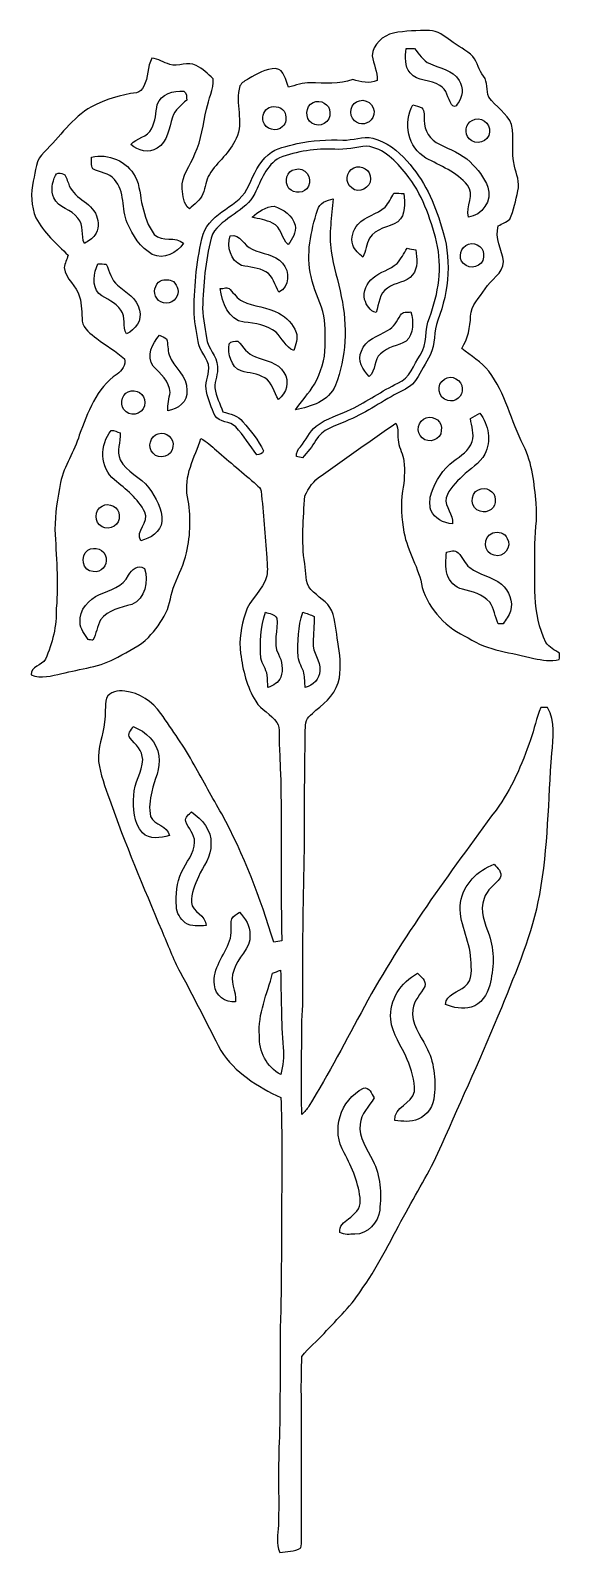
# Model space of a CAD drawing. Header units: centimetres. Extents: x -4.7 to 4.6, y -13.4 to 13.3.
import ezdxf

# ---------------------------------------------------------------- set-up
doc = ezdxf.new("R2010")
doc.units = ezdxf.units.CM
doc.header["$MEASUREMENT"] = 0
doc.layers.add('Camada 1', color=7, linetype='Continuous')

msp = doc.modelspace()

# ---------------------------------------------------------------- linework, layer by layer
at = {"layer": 'Camada 1', "color": 156}
for points, knots in [([(1.32574, 12.80724), (1.33772, 13.00797), (1.51518, 13.16177), (1.70215, 13.20482), (1.70215, 13.20482), (1.90853, 13.24504), (2.12054, 13.24856), (2.33045, 13.25033), (2.33045, 13.25033), (2.47402, 13.24892), (2.59045, 13.15402), (2.69945, 13.07218), (2.69945, 13.07218), (2.82609, 12.97305), (2.98062, 12.9106), (3.09245, 12.79312), (3.09245, 12.79312), (3.17358, 12.68976), (3.19651, 12.5536), (3.2773, 12.44917), (3.2773, 12.44917), (3.36408, 12.34616), (3.32176, 12.20257), (3.37007, 12.08546), (3.37007, 12.08546), (3.48967, 11.91401), (3.69534, 11.80499), (3.77048, 11.60285), (3.77048, 11.60285), (3.82376, 11.36437), (3.75849, 11.11497), (3.81847, 10.87684), (3.81847, 10.87684), (3.85304, 10.73538), (3.91865, 10.59074), (3.87879, 10.44292), (3.87879, 10.44292), (3.84352, 10.27465), (3.80576, 10.10425), (3.73839, 9.94586), (3.73839, 9.94586), (3.6777, 9.89647), (3.60362, 9.8686), (3.53659, 9.83085), (3.53659, 9.83085), (3.47274, 9.6139), (3.60045, 9.41317), (3.62902, 9.20396), (3.62902, 9.20396), (3.62408, 8.9923), (3.4043, 8.89), (3.30482, 8.72596), (3.30482, 8.72596), (3.21592, 8.57108), (3.05328, 8.44479), (3.05293, 8.25217), (3.05293, 8.25217), (3.04799, 8.05497), (3.00143, 7.85705), (2.90089, 7.68597), (2.90089, 7.68597), (3.05187, 7.54661), (3.2452, 7.45418), (3.36973, 7.28661), (3.36973, 7.28661), (3.6703, 6.90386), (3.75462, 6.41032), (3.97898, 5.98733), (3.97898, 5.98733), (4.13561, 5.67372), (4.1663, 5.31917), (4.20193, 4.97592), (4.20193, 4.97592), (4.22839, 4.70429), (4.16877, 4.43442), (4.17688, 4.16277), (4.17688, 4.16277), (4.18606, 3.61914), (4.11902, 3.04236), (4.37198, 2.53894), (4.37198, 2.53894), (4.42665, 2.44968), (4.52683, 2.40595), (4.61081, 2.34984), (4.61081, 2.34984), (4.60903, 2.31315), (4.60762, 2.27612), (4.60621, 2.23872), (4.60621, 2.23872), (4.45876, 2.20203), (4.30671, 2.23061), (4.16065, 2.25848), (4.16065, 2.25848), (3.77331, 2.36607), (3.35173, 2.38936), (3.00918, 2.62008), (3.00918, 2.62008), (2.6356, 2.78553), (2.32375, 3.10832), (2.2052, 3.50273), (2.2052, 3.50273), (2.15053, 3.84104), (1.94451, 4.13103), (1.88524, 4.46792), (1.88524, 4.46792), (1.84643, 4.70605), (1.8168, 4.95053), (1.86055, 5.19007), (1.86055, 5.19007), (1.89159, 5.36327), (1.89971, 5.54073), (1.88489, 5.71605), (1.88489, 5.71605), (1.86372, 5.82965), (1.80939, 5.93372), (1.78681, 6.04697), (1.78681, 6.04697), (1.766, 6.15667), (1.79634, 6.2752), (1.74166, 6.3775), (1.74166, 6.3775), (1.30033, 6.07871), (0.86995, 5.76297), (0.43285, 5.45782), (0.43285, 5.45782), (0.30444, 5.37386), (0.21342, 5.24298), (0.14993, 5.10575), (0.14993, 5.10575), (0.12064, 4.71028), (0.08536, 4.30917), (0.14569, 3.91442), (0.14569, 3.91442), (0.1711, 3.76378), (0.14922, 3.58951), (0.25223, 3.46357), (0.25223, 3.46357), (0.37146, 3.33762), (0.54715, 3.25931), (0.62052, 3.0935), (0.62052, 3.0935), (0.68474, 2.91889), (0.69639, 2.73085), (0.72565, 2.54811), (0.72565, 2.54811), (0.76376, 2.34102), (0.78069, 2.12865), (0.75706, 1.91876), (0.75706, 1.91876), (0.71332, 1.67604), (0.52599, 1.49895), (0.3422, 1.35183), (0.3422, 1.35183), (0.26353, 1.28198), (0.1584, 1.20826), (0.1584, 1.09149), (0.1584, 1.09149), (0.1471, 0.363), (0.14005, -0.36512), (0.1397, -1.09361), (0.1397, -1.09361), (0.12312, -1.905), (0.10971, -2.71604), (0.1136, -3.52777), (0.1136, -3.52777), (0.12417, -3.77506), (0.08748, -4.02132), (0.09489, -4.26861), (0.09489, -4.26861), (0.09489, -4.75297), (0.07549, -5.2384), (0.09806, -5.7224), (0.09806, -5.7224), (0.14181, -5.67689), (0.18486, -5.63068), (0.21802, -5.57671), (0.21802, -5.57671), (0.5669, -5.00944), (0.87347, -4.41783), (1.19167, -3.83292), (1.19167, -3.83292), (1.85242, -2.61796), (2.67545, -1.50213), (3.49778, -0.3937), (3.49778, -0.3937), (3.77155, -0.02433), (3.95323, 0.40428), (4.10033, 0.8375), (4.10033, 0.8375), (4.1656, 1.02305), (4.20652, 1.21673), (4.27989, 1.39946), (4.27989, 1.39946), (4.31906, 1.40017), (4.35856, 1.40053), (4.39807, 1.40053), (4.39807, 1.40053), (4.54377, 1.15675), (4.49826, 0.86818), (4.47674, 0.60006), (4.47674, 0.60006), (4.40937, -0.2226), (4.41501, -1.05409), (4.26332, -1.86867), (4.26332, -1.86867), (4.13807, -2.55622), (3.85655, -3.2004), (3.60045, -3.84668), (3.60045, -3.84668), (3.26531, -4.6542), (2.90018, -5.44865), (2.54706, -6.2484), (2.54706, -6.2484), (2.37666, -6.66043), (2.12901, -7.03333), (1.9251, -7.42843), (1.9251, -7.42843), (1.67145, -7.8687), (1.46368, -8.33649), (1.16662, -8.74994), (1.16662, -8.74994), (0.98212, -9.05121), (0.72143, -9.29252), (0.48612, -9.5525), (0.48612, -9.5525), (0.35947, -9.6894), (0.21307, -9.80792), (0.09701, -9.95432), (0.09701, -9.95432), (0.0762, -10.40977), (0.09418, -10.86731), (0.08819, -11.32382), (0.08819, -11.32382), (0.08924, -11.93623), (0.08643, -12.54865), (0.08995, -13.16107), (0.08995, -13.16107), (0.0889, -13.2094), (0.08995, -13.25915), (0.07725, -13.30713), (0.07725, -13.30713), (-0.02928, -13.37909), (-0.16722, -13.36674), (-0.28928, -13.38826), (-0.28928, -13.38826), (-0.36194, -13.23798), (-0.32103, -13.07007), (-0.31574, -12.91166), (-0.31574, -12.91166), (-0.2981, -12.39485), (-0.32914, -11.87696), (-0.29491, -11.36085), (-0.29491, -11.36085), (-0.28539, -10.72515), (-0.28363, -10.08944), (-0.28327, -9.45373), (-0.28327, -9.45373), (-0.25118, -8.6434), (-0.27128, -7.83132), (-0.25576, -7.02062), (-0.25576, -7.02062), (-0.25752, -6.48899), (-0.2487, -5.957), (-0.27164, -5.42607), (-0.27164, -5.42607), (-0.67627, -5.23662), (-1.08126, -4.98792), (-1.32291, -4.60092), (-1.32291, -4.60092), (-1.56209, -4.14584), (-1.79, -3.68511), (-2.03412, -3.23249), (-2.03412, -3.23249), (-2.16464, -2.99895), (-2.25142, -2.74496), (-2.35973, -2.50119), (-2.35973, -2.50119), (-2.67828, -1.74166), (-3.00248, -0.98354), (-3.27447, -0.20601), (-3.27447, -0.20601), (-3.34856, 0.01128), (-3.43605, 0.22754), (-3.46428, 0.45685), (-3.46428, 0.45685), (-3.49179, 0.69179), (-3.37855, 0.91086), (-3.36232, 1.14194), (-3.36232, 1.14194), (-3.34256, 1.28269), (-3.3535, 1.42628), (-3.32809, 1.56562), (-3.32809, 1.56562), (-3.26565, 1.67815), (-3.1242, 1.70602), (-3.00601, 1.6898), (-3.00601, 1.6898), (-2.75271, 1.65488), (-2.51848, 1.50741), (-2.37348, 1.29716), (-2.37348, 1.29716), (-2.16958, 1.004), (-1.96497, 0.71084), (-1.79, 0.39933), (-1.79, 0.39933), (-1.63054, 0.11219), (-1.47319, -0.17638), (-1.30844, -0.46073), (-1.30844, -0.46073), (-0.91722, -1.17086), (-0.63183, -1.93357), (-0.39616, -2.70791), (-0.39616, -2.70791), (-0.3496, -2.69945), (-0.30268, -2.69098), (-0.25576, -2.68323), (-0.25576, -2.68323), (-0.28397, -1.53282), (-0.23636, -0.38135), (-0.3002, 0.76799), (-0.3002, 0.76799), (-0.31255, 0.89181), (-0.27094, 1.02763), (-0.34113, 1.14017), (-0.34113, 1.14017), (-0.44167, 1.28588), (-0.61877, 1.35748), (-0.71191, 1.50988), (-0.71191, 1.50988), (-0.87066, 1.76035), (-0.93732, 2.05668), (-0.97683, 2.34702), (-0.97683, 2.34702), (-1.01318, 2.5848), (-0.96307, 2.82539), (-0.89393, 3.05257), (-0.89393, 3.05257), (-0.82125, 3.30022), (-0.57891, 3.45439), (-0.51469, 3.70521), (-0.51469, 3.70521), (-0.502, 3.81034), (-0.51223, 3.91617), (-0.51859, 4.02132), (-0.51859, 4.02132), (-0.55421, 4.41042), (-0.5715, 4.8013), (-0.61911, 5.18936), (-0.61911, 5.18936), (-0.62089, 5.23875), (-0.66886, 5.26661), (-0.69814, 5.29941), (-0.69814, 5.29941), (-0.93098, 5.50087), (-1.16699, 5.69877), (-1.39982, 5.90055), (-1.39982, 5.90055), (-1.48731, 5.97534), (-1.57232, 6.05437), (-1.67286, 6.11152), (-1.67286, 6.11152), (-1.77729, 5.77778), (-1.97979, 5.44934), (-1.90605, 5.08669), (-1.90605, 5.08669), (-1.84643, 4.76284), (-1.84996, 4.42911), (-1.92334, 4.1081), (-1.92334, 4.1081), (-1.9752, 3.91548), (-2.05422, 3.73133), (-2.13501, 3.54929), (-2.13501, 3.54929), (-2.20486, 3.39195), (-2.20698, 3.2131), (-2.28494, 3.05859), (-2.28494, 3.05859), (-2.36361, 2.90018), (-2.4719, 2.75731), (-2.59291, 2.62854), (-2.59291, 2.62854), (-2.74214, 2.47261), (-2.94498, 2.39041), (-3.12807, 2.28318), (-3.12807, 2.28318), (-3.42723, 2.10643), (-3.78178, 2.08209), (-4.11127, 1.9939), (-4.11127, 1.9939), (-4.28412, 1.95932), (-4.47462, 1.89406), (-4.64397, 1.97272), (-4.64397, 1.97272), (-4.65278, 2.12724), (-4.45876, 2.13113), (-4.39702, 2.2472), (-4.39702, 2.2472), (-4.26614, 2.52482), (-4.20229, 2.83138), (-4.20511, 3.13831), (-4.20511, 3.13831), (-4.16701, 3.59762), (-4.20722, 4.05694), (-4.23121, 4.51555), (-4.23121, 4.51555), (-4.22627, 4.79212), (-4.18499, 5.0673), (-4.13137, 5.33822), (-4.13137, 5.33822), (-4.07175, 5.63316), (-3.88796, 5.88081), (-3.80223, 6.16691), (-3.80223, 6.16691), (-3.65583, 6.55778), (-3.50626, 6.99381), (-3.14077, 7.2344), (-3.14077, 7.2344), (-3.0554, 7.29014), (-2.98343, 7.39916), (-3.01059, 7.50181), (-3.01059, 7.50181), (-3.15736, 7.64117), (-3.33974, 7.7357), (-3.49849, 7.86024), (-3.49849, 7.86024), (-3.60186, 7.94032), (-3.72991, 8.02357), (-3.75038, 8.16362), (-3.75038, 8.16362), (-3.76695, 8.30509), (-3.7532, 8.45043), (-3.79835, 8.58766), (-3.79835, 8.58766), (-3.84632, 8.77958), (-4.04176, 8.89811), (-4.06681, 9.09884), (-4.06681, 9.09884), (-4.05341, 9.17363), (-4.02166, 9.24313), (-3.99803, 9.31474), (-3.99803, 9.31474), (-4.20017, 9.51934), (-4.42911, 9.71091), (-4.56177, 9.97055), (-4.56177, 9.97055), (-4.6475, 10.17269), (-4.65912, 10.402), (-4.6094, 10.61437), (-4.6094, 10.61437), (-4.56988, 10.78971), (-4.566, 10.99396), (-4.41854, 11.12026), (-4.41854, 11.12026), (-4.14338, 11.38555), (-3.92994, 11.72351), (-3.59092, 11.91506), (-3.59092, 11.91506), (-3.34503, 12.04207), (-3.07622, 12.12567), (-2.80141, 12.15883), (-2.80141, 12.15883), (-2.74072, 12.1673), (-2.70121, 12.22198), (-2.67475, 12.27242), (-2.67475, 12.27242), (-2.58938, 12.42589), (-2.61267, 12.61251), (-2.53118, 12.76737), (-2.53118, 12.76737), (-2.42076, 12.74903), (-2.32304, 12.69259), (-2.21933, 12.65413), (-2.21933, 12.65413), (-2.06657, 12.60722), (-1.90253, 12.71869), (-1.75612, 12.63896), (-1.75612, 12.63896), (-1.64394, 12.57829), (-1.54622, 12.49326), (-1.45732, 12.40296), (-1.45732, 12.40296), (-1.44638, 12.21916), (-1.53952, 12.04771), (-1.5748, 11.87026), (-1.5748, 11.87026), (-1.63512, 11.6085), (-1.657, 11.33439), (-1.78047, 11.09097), (-1.78047, 11.09097), (-1.84996, 10.88602), (-2.02459, 10.70927), (-1.99813, 10.48032), (-1.99813, 10.48032), (-1.98578, 10.35755), (-1.98508, 10.21115), (-1.8743, 10.13106), (-1.8743, 10.13106), (-1.78505, 10.20692), (-1.68697, 10.28276), (-1.63617, 10.39142), (-1.63617, 10.39142), (-1.59278, 10.50254), (-1.58644, 10.62743), (-1.52293, 10.73114), (-1.52293, 10.73114), (-1.38677, 10.95516), (-1.15464, 11.11002), (-1.05692, 11.35944), (-1.05692, 11.35944), (-0.90874, 11.64872), (-1.08973, 11.98033), (-0.98848, 12.27913), (-0.98848, 12.27913), (-0.95778, 12.33981), (-0.89181, 12.36979), (-0.8375, 12.40613), (-0.8375, 12.40613), (-0.69108, 12.48939), (-0.53552, 12.5804), (-0.363, 12.58428), (-0.363, 12.58428), (-0.20214, 12.56488), (-0.1979, 12.37368), (-0.13652, 12.25938), (-0.13652, 12.25938), (-0.00987, 12.28619), (0.11219, 12.34122), (0.24411, 12.33416), (0.24411, 12.33416), (0.49354, 12.33099), (0.74719, 12.307), (0.98777, 12.3899), (0.98777, 12.3899), (1.12994, 12.35533), (1.27528, 12.30982), (1.4171, 12.37509), (1.4171, 12.37509), (1.42027, 12.52573), (1.35361, 12.6626), (1.32574, 12.80724)], [0, 0, 0, 0, 0.00735294, 0.00735294, 0.00735294, 0.00735294, 0.01470588, 0.01470588, 0.01470588, 0.01470588, 0.02205882, 0.02205882, 0.02205882, 0.02205882, 0.02941176, 0.02941176, 0.02941176, 0.02941176, 0.03676471, 0.03676471, 0.03676471, 0.03676471, 0.04411765, 0.04411765, 0.04411765, 0.04411765, 0.05147059, 0.05147059, 0.05147059, 0.05147059, 0.05882353, 0.05882353, 0.05882353, 0.05882353, 0.06617647, 0.06617647, 0.06617647, 0.06617647, 0.07352941, 0.07352941, 0.07352941, 0.07352941, 0.08088235, 0.08088235, 0.08088235, 0.08088235, 0.08823529, 0.08823529, 0.08823529, 0.08823529, 0.09558824, 0.09558824, 0.09558824, 0.09558824, 0.10294118, 0.10294118, 0.10294118, 0.10294118, 0.11029412, 0.11029412, 0.11029412, 0.11029412, 0.11764706, 0.11764706, 0.11764706, 0.11764706, 0.125, 0.125, 0.125, 0.125, 0.13235294, 0.13235294, 0.13235294, 0.13235294, 0.13970588, 0.13970588, 0.13970588, 0.13970588, 0.14705882, 0.14705882, 0.14705882, 0.14705882, 0.15441176, 0.15441176, 0.15441176, 0.15441176, 0.16176471, 0.16176471, 0.16176471, 0.16176471, 0.16911765, 0.16911765, 0.16911765, 0.16911765, 0.17647059, 0.17647059, 0.17647059, 0.17647059, 0.18382353, 0.18382353, 0.18382353, 0.18382353, 0.19117647, 0.19117647, 0.19117647, 0.19117647, 0.19852941, 0.19852941, 0.19852941, 0.19852941, 0.20588235, 0.20588235, 0.20588235, 0.20588235, 0.21323529, 0.21323529, 0.21323529, 0.21323529, 0.22058824, 0.22058824, 0.22058824, 0.22058824, 0.22794118, 0.22794118, 0.22794118, 0.22794118, 0.23529412, 0.23529412, 0.23529412, 0.23529412, 0.24264706, 0.24264706, 0.24264706, 0.24264706, 0.25, 0.25, 0.25, 0.25, 0.25735294, 0.25735294, 0.25735294, 0.25735294, 0.26470588, 0.26470588, 0.26470588, 0.26470588, 0.27205882, 0.27205882, 0.27205882, 0.27205882, 0.27941176, 0.27941176, 0.27941176, 0.27941176, 0.28676471, 0.28676471, 0.28676471, 0.28676471, 0.29411765, 0.29411765, 0.29411765, 0.29411765, 0.30147059, 0.30147059, 0.30147059, 0.30147059, 0.30882353, 0.30882353, 0.30882353, 0.30882353, 0.31617647, 0.31617647, 0.31617647, 0.31617647, 0.32352941, 0.32352941, 0.32352941, 0.32352941, 0.33088235, 0.33088235, 0.33088235, 0.33088235, 0.33823529, 0.33823529, 0.33823529, 0.33823529, 0.34558824, 0.34558824, 0.34558824, 0.34558824, 0.35294118, 0.35294118, 0.35294118, 0.35294118, 0.36029412, 0.36029412, 0.36029412, 0.36029412, 0.36764706, 0.36764706, 0.36764706, 0.36764706, 0.375, 0.375, 0.375, 0.375, 0.38235294, 0.38235294, 0.38235294, 0.38235294, 0.38970588, 0.38970588, 0.38970588, 0.38970588, 0.39705882, 0.39705882, 0.39705882, 0.39705882, 0.40441176, 0.40441176, 0.40441176, 0.40441176, 0.41176471, 0.41176471, 0.41176471, 0.41176471, 0.41911765, 0.41911765, 0.41911765, 0.41911765, 0.42647059, 0.42647059, 0.42647059, 0.42647059, 0.43382353, 0.43382353, 0.43382353, 0.43382353, 0.44117647, 0.44117647, 0.44117647, 0.44117647, 0.44852941, 0.44852941, 0.44852941, 0.44852941, 0.45588235, 0.45588235, 0.45588235, 0.45588235, 0.46323529, 0.46323529, 0.46323529, 0.46323529, 0.47058824, 0.47058824, 0.47058824, 0.47058824, 0.47794118, 0.47794118, 0.47794118, 0.47794118, 0.48529412, 0.48529412, 0.48529412, 0.48529412, 0.49264706, 0.49264706, 0.49264706, 0.49264706, 0.5, 0.5, 0.5, 0.5, 0.50735294, 0.50735294, 0.50735294, 0.50735294, 0.51470588, 0.51470588, 0.51470588, 0.51470588, 0.52205882, 0.52205882, 0.52205882, 0.52205882, 0.52941176, 0.52941176, 0.52941176, 0.52941176, 0.53676471, 0.53676471, 0.53676471, 0.53676471, 0.54411765, 0.54411765, 0.54411765, 0.54411765, 0.55147059, 0.55147059, 0.55147059, 0.55147059, 0.55882353, 0.55882353, 0.55882353, 0.55882353, 0.56617647, 0.56617647, 0.56617647, 0.56617647, 0.57352941, 0.57352941, 0.57352941, 0.57352941, 0.58088235, 0.58088235, 0.58088235, 0.58088235, 0.58823529, 0.58823529, 0.58823529, 0.58823529, 0.59558824, 0.59558824, 0.59558824, 0.59558824, 0.60294118, 0.60294118, 0.60294118, 0.60294118, 0.61029412, 0.61029412, 0.61029412, 0.61029412, 0.61764706, 0.61764706, 0.61764706, 0.61764706, 0.625, 0.625, 0.625, 0.625, 0.63235294, 0.63235294, 0.63235294, 0.63235294, 0.63970588, 0.63970588, 0.63970588, 0.63970588, 0.64705882, 0.64705882, 0.64705882, 0.64705882, 0.65441176, 0.65441176, 0.65441176, 0.65441176, 0.66176471, 0.66176471, 0.66176471, 0.66176471, 0.66911765, 0.66911765, 0.66911765, 0.66911765, 0.67647059, 0.67647059, 0.67647059, 0.67647059, 0.68382353, 0.68382353, 0.68382353, 0.68382353, 0.69117647, 0.69117647, 0.69117647, 0.69117647, 0.69852941, 0.69852941, 0.69852941, 0.69852941, 0.70588235, 0.70588235, 0.70588235, 0.70588235, 0.71323529, 0.71323529, 0.71323529, 0.71323529, 0.72058824, 0.72058824, 0.72058824, 0.72058824, 0.72794118, 0.72794118, 0.72794118, 0.72794118, 0.73529412, 0.73529412, 0.73529412, 0.73529412, 0.74264706, 0.74264706, 0.74264706, 0.74264706, 0.75, 0.75, 0.75, 0.75, 0.75735294, 0.75735294, 0.75735294, 0.75735294, 0.76470588, 0.76470588, 0.76470588, 0.76470588, 0.77205882, 0.77205882, 0.77205882, 0.77205882, 0.77941176, 0.77941176, 0.77941176, 0.77941176, 0.78676471, 0.78676471, 0.78676471, 0.78676471, 0.79411765, 0.79411765, 0.79411765, 0.79411765, 0.80147059, 0.80147059, 0.80147059, 0.80147059, 0.80882353, 0.80882353, 0.80882353, 0.80882353, 0.81617647, 0.81617647, 0.81617647, 0.81617647, 0.82352941, 0.82352941, 0.82352941, 0.82352941, 0.83088235, 0.83088235, 0.83088235, 0.83088235, 0.83823529, 0.83823529, 0.83823529, 0.83823529, 0.84558824, 0.84558824, 0.84558824, 0.84558824, 0.85294118, 0.85294118, 0.85294118, 0.85294118, 0.86029412, 0.86029412, 0.86029412, 0.86029412, 0.86764706, 0.86764706, 0.86764706, 0.86764706, 0.875, 0.875, 0.875, 0.875, 0.88235294, 0.88235294, 0.88235294, 0.88235294, 0.88970588, 0.88970588, 0.88970588, 0.88970588, 0.89705882, 0.89705882, 0.89705882, 0.89705882, 0.90441176, 0.90441176, 0.90441176, 0.90441176, 0.91176471, 0.91176471, 0.91176471, 0.91176471, 0.91911765, 0.91911765, 0.91911765, 0.91911765, 0.92647059, 0.92647059, 0.92647059, 0.92647059, 0.93382353, 0.93382353, 0.93382353, 0.93382353, 0.94117647, 0.94117647, 0.94117647, 0.94117647, 0.94852941, 0.94852941, 0.94852941, 0.94852941, 0.95588235, 0.95588235, 0.95588235, 0.95588235, 0.96323529, 0.96323529, 0.96323529, 0.96323529, 0.97058824, 0.97058824, 0.97058824, 0.97058824, 0.97794118, 0.97794118, 0.97794118, 0.97794118, 0.98529412, 0.98529412, 0.98529412, 0.98529412, 1, 1, 1, 1]), ([(1.92051, 12.93213), (1.92051, 12.93213), (1.92051, 12.93213), (1.92051, 12.93213), (1.92051, 12.93213), (1.91206, 12.78854), (1.88982, 12.6245), (1.99178, 12.50632), (1.99178, 12.50632), (2.11771, 12.34369), (2.3562, 12.40119), (2.51249, 12.28442), (2.51249, 12.28442), (2.63983, 12.22092), (2.65007, 12.06605), (2.71533, 11.95492), (2.71533, 11.95492), (2.74109, 11.91294), (2.80212, 11.90554), (2.81869, 11.96057), (2.81869, 11.96057), (2.91324, 12.07698), (2.93758, 12.24808), (2.84973, 12.37544), (2.84973, 12.37544), (2.74319, 12.56242), (2.51354, 12.5864), (2.3361, 12.66965), (2.3361, 12.66965), (2.21368, 12.71869), (2.15265, 12.84216), (2.06833, 12.93459), (2.06833, 12.93459), (2.01894, 12.93388), (1.96956, 12.93283), (1.92051, 12.93213)], [0, 0, 0, 0, 0.1, 0.1, 0.1, 0.1, 0.2, 0.2, 0.2, 0.2, 0.3, 0.3, 0.3, 0.3, 0.4, 0.4, 0.4, 0.4, 0.5, 0.5, 0.5, 0.5, 0.6, 0.6, 0.6, 0.6, 0.7, 0.7, 0.7, 0.7, 0.8, 0.8, 0.8, 0.8, 1, 1, 1, 1]), ([(-2.43628, 11.95211), (-2.43628, 11.95211), (-2.43628, 11.95211), (-2.43628, 11.95211), (-2.43628, 11.95211), (-2.46556, 11.81135), (-2.46379, 11.66001), (-2.53646, 11.53125), (-2.53646, 11.53125), (-2.60173, 11.37708), (-2.80034, 11.37567), (-2.89947, 11.25255), (-2.89947, 11.25255), (-2.77247, 11.14777), (-2.58514, 11.08604), (-2.4384, 11.19011), (-2.4384, 11.19011), (-2.25, 11.30582), (-2.23273, 11.54112), (-2.16958, 11.73091), (-2.16958, 11.73091), (-2.13289, 11.8625), (-2.01789, 11.944), (-1.92122, 12.03042), (-1.92122, 12.03042), (-1.92546, 12.08617), (-1.91347, 12.1539), (-1.97131, 12.1867), (-1.97131, 12.1867), (-2.15123, 12.20611), (-2.37137, 12.13802), (-2.43628, 11.95211)], [0, 0, 0, 0, 0.11111111, 0.11111111, 0.11111111, 0.11111111, 0.22222222, 0.22222222, 0.22222222, 0.22222222, 0.33333333, 0.33333333, 0.33333333, 0.33333333, 0.44444444, 0.44444444, 0.44444444, 0.44444444, 0.55555556, 0.55555556, 0.55555556, 0.55555556, 0.66666667, 0.66666667, 0.66666667, 0.66666667, 0.77777778, 0.77777778, 0.77777778, 0.77777778, 1, 1, 1, 1]), ([(0.29527, 11.98703), (0.29527, 11.98703), (0.29527, 11.98703), (0.29527, 11.98703), (0.29527, 11.98703), (0.15628, 11.92812), (0.14357, 11.70657), (0.27305, 11.63037), (0.27305, 11.63037), (0.40145, 11.52771), (0.61595, 11.65083), (0.58773, 11.81522), (0.58773, 11.81522), (0.5916, 11.96093), (0.41875, 12.05052), (0.29527, 11.98703)], [0, 0, 0, 0, 0.2, 0.2, 0.2, 0.2, 0.4, 0.4, 0.4, 0.4, 0.6, 0.6, 0.6, 0.6, 1, 1, 1, 1]), ([(1.10525, 12.01949), (1.10525, 12.01949), (1.10525, 12.01949), (1.10525, 12.01949), (1.10525, 12.01949), (0.94862, 11.99656), (0.90487, 11.76761), (1.01669, 11.67059), (1.01669, 11.67059), (1.1063, 11.58098), (1.28376, 11.60356), (1.33702, 11.72386), (1.33702, 11.72386), (1.42733, 11.87132), (1.26965, 12.06993), (1.10525, 12.01949)], [0, 0, 0, 0, 0.2, 0.2, 0.2, 0.2, 0.4, 0.4, 0.4, 0.4, 0.6, 0.6, 0.6, 0.6, 1, 1, 1, 1]), ([(-0.47412, 11.90377), (-0.47412, 11.90377), (-0.47412, 11.90377), (-0.47412, 11.90377), (-0.47412, 11.90377), (-0.56373, 11.85932), (-0.60642, 11.75349), (-0.57925, 11.65824), (-0.57925, 11.65824), (-0.55174, 11.51536), (-0.34183, 11.46351), (-0.24518, 11.56793), (-0.24518, 11.56793), (-0.1711, 11.62084), (-0.17921, 11.7221), (-0.19473, 11.80076), (-0.19473, 11.80076), (-0.23566, 11.91048), (-0.37253, 11.94046), (-0.47412, 11.90377)], [0, 0, 0, 0, 0.16666667, 0.16666667, 0.16666667, 0.16666667, 0.33333333, 0.33333333, 0.33333333, 0.33333333, 0.5, 0.5, 0.5, 0.5, 0.66666667, 0.66666667, 0.66666667, 0.66666667, 1, 1, 1, 1]), ([(2.26871, 11.0176), (2.26871, 11.0176), (2.26871, 11.0176), (2.26871, 11.0176), (2.26871, 11.0176), (2.52411, 10.88284), (2.80563, 10.76995), (2.9979, 10.54522), (2.9979, 10.54522), (3.12844, 10.37695), (2.96721, 10.17269), (3.01271, 9.98502), (3.01271, 9.98502), (3.25154, 10.00619), (3.43675, 10.27712), (3.35455, 10.50678), (3.35455, 10.50678), (3.29035, 10.67681), (3.17358, 10.82181), (3.04623, 10.9488), (3.04623, 10.9488), (2.89489, 11.09627), (2.69309, 11.16718), (2.50684, 11.25748), (2.50684, 11.25748), (2.34597, 11.33086), (2.23343, 11.49949), (2.23872, 11.67765), (2.23872, 11.67765), (2.22885, 11.75103), (2.25565, 11.83922), (2.19709, 11.89707), (2.19709, 11.89707), (2.14629, 11.91823), (2.09267, 11.93129), (2.04045, 11.94646), (2.04045, 11.94646), (1.86619, 11.63919), (1.95367, 11.19751), (2.26871, 11.0176)], [0, 0, 0, 0, 0.09090909, 0.09090909, 0.09090909, 0.09090909, 0.18181818, 0.18181818, 0.18181818, 0.18181818, 0.27272727, 0.27272727, 0.27272727, 0.27272727, 0.36363636, 0.36363636, 0.36363636, 0.36363636, 0.45454545, 0.45454545, 0.45454545, 0.45454545, 0.54545455, 0.54545455, 0.54545455, 0.54545455, 0.63636364, 0.63636364, 0.63636364, 0.63636364, 0.72727273, 0.72727273, 0.72727273, 0.72727273, 0.81818182, 0.81818182, 0.81818182, 0.81818182, 1, 1, 1, 1]), ([(3.08044, 11.67447), (3.08044, 11.67447), (3.08044, 11.67447), (3.08044, 11.67447), (3.08044, 11.67447), (2.96262, 11.61803), (2.93758, 11.44516), (3.02894, 11.3545), (3.02894, 11.3545), (3.1309, 11.22644), (3.37855, 11.29841), (3.38067, 11.46775), (3.38067, 11.46775), (3.41241, 11.62685), (3.21734, 11.76301), (3.08044, 11.67447)], [0, 0, 0, 0, 0.2, 0.2, 0.2, 0.2, 0.4, 0.4, 0.4, 0.4, 0.6, 0.6, 0.6, 0.6, 1, 1, 1, 1]), ([(0.8135, 11.33157), (0.8135, 11.33157), (0.8135, 11.33157), (0.8135, 11.33157), (0.8135, 11.33157), (0.54609, 11.33792), (0.27622, 11.33298), (0.01481, 11.26948), (0.01481, 11.26948), (-0.1598, 11.22397), (-0.35348, 11.2014), (-0.49354, 11.07616), (-0.49354, 11.07616), (-0.65546, 10.93328), (-0.74719, 10.73255), (-0.83185, 10.53817), (-0.83185, 10.53817), (-0.98812, 10.15682), (-1.50213, 10.08238), (-1.63442, 9.68445), (-1.63442, 9.68445), (-1.74483, 9.25265), (-1.78822, 8.80497), (-1.79105, 8.35977), (-1.79105, 8.35977), (-1.79916, 8.17279), (-1.74166, 7.99288), (-1.72084, 7.80837), (-1.72084, 7.80837), (-1.69898, 7.63551), (-1.54374, 7.5124), (-1.53105, 7.33812), (-1.53105, 7.33812), (-1.53987, 7.20124), (-1.60901, 7.0679), (-1.57444, 6.92891), (-1.57444, 6.92891), (-1.53704, 6.78638), (-1.49119, 6.6442), (-1.42558, 6.51228), (-1.42558, 6.51228), (-1.34796, 6.38069), (-1.15958, 6.41879), (-1.06257, 6.31048), (-1.06257, 6.31048), (-0.92287, 6.16162), (-0.81492, 5.98664), (-0.69215, 5.824), (-0.69215, 5.824), (-0.64487, 5.83282), (-0.58914, 5.836), (-0.57467, 5.8928), (-0.57467, 5.8928), (-0.66321, 6.08224), (-0.80256, 6.24346), (-0.93627, 6.40221), (-0.93627, 6.40221), (-1.022, 6.51016), (-1.1617, 6.53803), (-1.28588, 6.57754), (-1.28588, 6.57754), (-1.34196, 6.713), (-1.40441, 6.84812), (-1.4305, 6.99275), (-1.4305, 6.99275), (-1.43369, 7.12011), (-1.36735, 7.24041), (-1.38148, 7.36917), (-1.38148, 7.36917), (-1.38782, 7.55685), (-1.55504, 7.68738), (-1.57656, 7.87011), (-1.57656, 7.87011), (-1.60019, 8.06908), (-1.65805, 8.26452), (-1.64041, 8.46631), (-1.64041, 8.46631), (-1.62065, 8.87659), (-1.59032, 9.29357), (-1.46897, 9.68762), (-1.46897, 9.68762), (-1.28905, 9.98819), (-0.89005, 10.07815), (-0.72813, 10.39565), (-0.72813, 10.39565), (-0.61982, 10.62214), (-0.53162, 10.89377), (-0.29703, 11.02077), (-0.29703, 11.02077), (0.01057, 11.13507), (0.34254, 11.18869), (0.67098, 11.17176), (0.67098, 11.17176), (0.86147, 11.15871), (1.04739, 11.20668), (1.23542, 11.22609), (1.23542, 11.22609), (1.52964, 11.19081), (1.74483, 10.95903), (1.92158, 10.74102), (1.92158, 10.74102), (2.20274, 10.39918), (2.34385, 9.97161), (2.45745, 9.55075), (2.45745, 9.55075), (2.55975, 9.10801), (2.49166, 8.6427), (2.33009, 8.22254), (2.33009, 8.22254), (2.24189, 8.01229), (2.30328, 7.76286), (2.16853, 7.56954), (2.16853, 7.56954), (2.05317, 7.39668), (1.99036, 7.16314), (1.77977, 7.07989), (1.77977, 7.07989), (1.4993, 6.94195), (1.24249, 6.76027), (0.96202, 6.62199), (0.96202, 6.62199), (0.75635, 6.52251), (0.5274, 6.46535), (0.3443, 6.32319), (0.3443, 6.32319), (0.22224, 6.22828), (0.17073, 6.07589), (0.06984, 5.96299), (0.06984, 5.96299), (0.0247, 5.91677), (-0.00034, 5.85893), (0.00141, 5.79402), (0.00141, 5.79402), (0.0275, 5.78838), (0.08008, 5.77673), (0.10617, 5.77108), (0.10617, 5.77108), (0.19543, 5.86634), (0.27763, 5.96793), (0.3422, 6.08188), (0.3422, 6.08188), (0.45225, 6.26816), (0.6738, 6.32919), (0.86077, 6.40891), (0.86077, 6.40891), (1.18533, 6.53204), (1.46543, 6.74229), (1.772, 6.90138), (1.772, 6.90138), (1.89018, 6.9656), (2.02988, 7.01781), (2.09973, 7.14128), (2.09973, 7.14128), (2.18298, 7.28239), (2.26625, 7.42385), (2.34314, 7.56884), (2.34314, 7.56884), (2.44369, 7.75757), (2.39888, 7.983), (2.47826, 8.17845), (2.47826, 8.17845), (2.67828, 8.69561), (2.72625, 9.28263), (2.54246, 9.81145), (2.54246, 9.81145), (2.42429, 10.23338), (2.23273, 10.64083), (1.93674, 10.96785), (1.93674, 10.96785), (1.77587, 11.14742), (1.57656, 11.30688), (1.33809, 11.36508), (1.33809, 11.36508), (1.16204, 11.40777), (0.98989, 11.3224), (0.8135, 11.33157)], [0, 0, 0, 0, 0.02222222, 0.02222222, 0.02222222, 0.02222222, 0.04444444, 0.04444444, 0.04444444, 0.04444444, 0.06666667, 0.06666667, 0.06666667, 0.06666667, 0.08888889, 0.08888889, 0.08888889, 0.08888889, 0.11111111, 0.11111111, 0.11111111, 0.11111111, 0.13333333, 0.13333333, 0.13333333, 0.13333333, 0.15555556, 0.15555556, 0.15555556, 0.15555556, 0.17777778, 0.17777778, 0.17777778, 0.17777778, 0.2, 0.2, 0.2, 0.2, 0.22222222, 0.22222222, 0.22222222, 0.22222222, 0.24444444, 0.24444444, 0.24444444, 0.24444444, 0.26666667, 0.26666667, 0.26666667, 0.26666667, 0.28888889, 0.28888889, 0.28888889, 0.28888889, 0.31111111, 0.31111111, 0.31111111, 0.31111111, 0.33333333, 0.33333333, 0.33333333, 0.33333333, 0.35555556, 0.35555556, 0.35555556, 0.35555556, 0.37777778, 0.37777778, 0.37777778, 0.37777778, 0.4, 0.4, 0.4, 0.4, 0.42222222, 0.42222222, 0.42222222, 0.42222222, 0.44444444, 0.44444444, 0.44444444, 0.44444444, 0.46666667, 0.46666667, 0.46666667, 0.46666667, 0.48888889, 0.48888889, 0.48888889, 0.48888889, 0.51111111, 0.51111111, 0.51111111, 0.51111111, 0.53333333, 0.53333333, 0.53333333, 0.53333333, 0.55555556, 0.55555556, 0.55555556, 0.55555556, 0.57777778, 0.57777778, 0.57777778, 0.57777778, 0.6, 0.6, 0.6, 0.6, 0.62222222, 0.62222222, 0.62222222, 0.62222222, 0.64444444, 0.64444444, 0.64444444, 0.64444444, 0.66666667, 0.66666667, 0.66666667, 0.66666667, 0.68888889, 0.68888889, 0.68888889, 0.68888889, 0.71111111, 0.71111111, 0.71111111, 0.71111111, 0.73333333, 0.73333333, 0.73333333, 0.73333333, 0.75555556, 0.75555556, 0.75555556, 0.75555556, 0.77777778, 0.77777778, 0.77777778, 0.77777778, 0.8, 0.8, 0.8, 0.8, 0.82222222, 0.82222222, 0.82222222, 0.82222222, 0.84444444, 0.84444444, 0.84444444, 0.84444444, 0.86666667, 0.86666667, 0.86666667, 0.86666667, 0.88888889, 0.88888889, 0.88888889, 0.88888889, 0.91111111, 0.91111111, 0.91111111, 0.91111111, 0.93333333, 0.93333333, 0.93333333, 0.93333333, 0.95555556, 0.95555556, 0.95555556, 0.95555556, 1, 1, 1, 1]), ([(-3.58846, 11.03171), (-3.58846, 11.03171), (-3.58846, 11.03171), (-3.58846, 11.03171), (-3.58846, 11.03171), (-3.58563, 10.96468), (-3.60469, 10.88989), (-3.56729, 10.82851), (-3.56729, 10.82851), (-3.44099, 10.76642), (-3.28224, 10.7576), (-3.18805, 10.64083), (-3.18805, 10.64083), (-2.99332, 10.43693), (-3.06951, 10.12613), (-2.96262, 9.88341), (-2.96262, 9.88341), (-2.86914, 9.66752), (-2.73368, 9.4495), (-2.52377, 9.33097), (-2.52377, 9.33097), (-2.32056, 9.23219), (-2.0962, 9.35813), (-1.97555, 9.52535), (-1.97555, 9.52535), (-2.11949, 9.65693), (-2.3502, 9.54051), (-2.48849, 9.68162), (-2.48849, 9.68162), (-2.60385, 9.82168), (-2.65324, 10.00301), (-2.69558, 10.17587), (-2.69558, 10.17587), (-2.74109, 10.34732), (-2.73826, 10.53324), (-2.82151, 10.69374), (-2.82151, 10.69374), (-2.96509, 10.95939), (-3.2953, 11.10721), (-3.58846, 11.03171)], [0, 0, 0, 0, 0.09090909, 0.09090909, 0.09090909, 0.09090909, 0.18181818, 0.18181818, 0.18181818, 0.18181818, 0.27272727, 0.27272727, 0.27272727, 0.27272727, 0.36363636, 0.36363636, 0.36363636, 0.36363636, 0.45454545, 0.45454545, 0.45454545, 0.45454545, 0.54545455, 0.54545455, 0.54545455, 0.54545455, 0.63636364, 0.63636364, 0.63636364, 0.63636364, 0.72727273, 0.72727273, 0.72727273, 0.72727273, 0.81818182, 0.81818182, 0.81818182, 0.81818182, 1, 1, 1, 1]), ([(-4.22168, 10.71209), (-4.22168, 10.71209), (-4.22168, 10.71209), (-4.22168, 10.71209), (-4.22168, 10.71209), (-4.27743, 10.59144), (-4.30459, 10.4468), (-4.24744, 10.32157), (-4.24744, 10.32157), (-4.17371, 10.13707), (-3.93417, 10.12472), (-3.82798, 9.96526), (-3.82798, 9.96526), (-3.71264, 9.84285), (-3.78001, 9.66293), (-3.71439, 9.52041), (-3.71439, 9.52041), (-3.64912, 9.56344), (-3.57681, 9.6019), (-3.52989, 9.66681), (-3.52989, 9.66681), (-3.45792, 9.76312), (-3.45897, 9.89824), (-3.50061, 10.00653), (-3.50061, 10.00653), (-3.59445, 10.25489), (-3.9236, 10.31416), (-3.99379, 10.57733), (-3.99379, 10.57733), (-4.02449, 10.63625), (-4.02554, 10.73432), (-4.10598, 10.74525), (-4.10598, 10.74525), (-4.14619, 10.75372), (-4.20792, 10.76642), (-4.22168, 10.71209)], [0, 0, 0, 0, 0.1, 0.1, 0.1, 0.1, 0.2, 0.2, 0.2, 0.2, 0.3, 0.3, 0.3, 0.3, 0.4, 0.4, 0.4, 0.4, 0.5, 0.5, 0.5, 0.5, 0.6, 0.6, 0.6, 0.6, 0.7, 0.7, 0.7, 0.7, 0.8, 0.8, 0.8, 0.8, 1, 1, 1, 1]), ([(-0.02151, 10.81933), (-0.02151, 10.81933), (-0.02151, 10.81933), (-0.02151, 10.81933), (-0.02151, 10.81933), (-0.17392, 10.80311), (-0.21802, 10.59285), (-0.13053, 10.48702), (-0.13053, 10.48702), (-0.0448, 10.38048), (0.15134, 10.39494), (0.2099, 10.52336), (0.2099, 10.52336), (0.29386, 10.67082), (0.14393, 10.86838), (-0.02151, 10.81933)], [0, 0, 0, 0, 0.2, 0.2, 0.2, 0.2, 0.4, 0.4, 0.4, 0.4, 0.6, 0.6, 0.6, 0.6, 1, 1, 1, 1]), ([(1.00507, 10.84756), (1.00507, 10.84756), (1.00507, 10.84756), (1.00507, 10.84756), (1.00507, 10.84756), (0.87347, 10.78264), (0.84525, 10.57663), (0.97189, 10.49301), (0.97189, 10.49301), (1.09185, 10.39001), (1.3081, 10.49231), (1.29645, 10.65388), (1.29645, 10.65388), (1.30774, 10.80558), (1.13946, 10.90612), (1.00507, 10.84756)], [0, 0, 0, 0, 0.2, 0.2, 0.2, 0.2, 0.4, 0.4, 0.4, 0.4, 0.6, 0.6, 0.6, 0.6, 1, 1, 1, 1]), ([(1.70921, 10.40059), (1.70921, 10.40059), (1.70921, 10.40059), (1.70921, 10.40059), (1.70921, 10.40059), (1.65876, 10.3191), (1.61924, 10.22843), (1.55256, 10.15858), (1.55256, 10.15858), (1.41323, 10.02947), (1.2086, 9.99877), (1.07914, 9.85696), (1.07914, 9.85696), (0.99484, 9.761), (0.94684, 9.62166), (0.98989, 9.49642), (0.98989, 9.49642), (1.01706, 9.40364), (1.09748, 9.34261), (1.16628, 9.28052), (1.16628, 9.28052), (1.21496, 9.38952), (1.23013, 9.50983), (1.28023, 9.61777), (1.28023, 9.61777), (1.38959, 9.79205), (1.61536, 9.80087), (1.77517, 9.90211), (1.77517, 9.90211), (1.9251, 10.02276), (1.8983, 10.22914), (1.88136, 10.39812), (1.88136, 10.39812), (1.82386, 10.40024), (1.76635, 10.40095), (1.70921, 10.40059)], [0, 0, 0, 0, 0.1, 0.1, 0.1, 0.1, 0.2, 0.2, 0.2, 0.2, 0.3, 0.3, 0.3, 0.3, 0.4, 0.4, 0.4, 0.4, 0.5, 0.5, 0.5, 0.5, 0.6, 0.6, 0.6, 0.6, 0.7, 0.7, 0.7, 0.7, 0.8, 0.8, 0.8, 0.8, 1, 1, 1, 1]), ([(-0.77681, 9.98113), (-0.77681, 9.98113), (-0.77681, 9.98113), (-0.77681, 9.98113), (-0.77681, 9.98113), (-0.65651, 9.95186), (-0.53057, 9.93633), (-0.4198, 9.87813), (-0.4198, 9.87813), (-0.26, 9.81356), (-0.26563, 9.60754), (-0.14145, 9.50418), (-0.14145, 9.50418), (-0.07479, 9.60261), (0.00635, 9.71444), (-0.02363, 9.84037), (-0.02363, 9.84037), (-0.06032, 10.01501), (-0.23318, 10.11977), (-0.38876, 10.17587), (-0.38876, 10.17587), (-0.53833, 10.16669), (-0.6671, 10.07568), (-0.77681, 9.98113)], [0, 0, 0, 0, 0.14285714, 0.14285714, 0.14285714, 0.14285714, 0.28571429, 0.28571429, 0.28571429, 0.28571429, 0.42857143, 0.42857143, 0.42857143, 0.42857143, 0.57142857, 0.57142857, 0.57142857, 0.57142857, 0.71428571, 0.71428571, 0.71428571, 0.71428571, 1, 1, 1, 1]), ([(0.37007, 10.10673), (0.37007, 10.10673), (0.37007, 10.10673), (0.37007, 10.10673), (0.37007, 10.10673), (0.25435, 9.73313), (0.16333, 9.33238), (0.25717, 8.94362), (0.25717, 8.94362), (0.29739, 8.73019), (0.40111, 8.53757), (0.46284, 8.33084), (0.46284, 8.33084), (0.52139, 8.13435), (0.49812, 7.92726), (0.50236, 7.72548), (0.50236, 7.72548), (0.50446, 7.49123), (0.42932, 7.26263), (0.31467, 7.06084), (0.31467, 7.06084), (0.22294, 6.89785), (0.08714, 6.76663), (-0.0141, 6.61), (-0.0141, 6.61), (0.25471, 6.66715), (0.57043, 6.76063), (0.68333, 7.04144), (0.68333, 7.04144), (0.8777, 7.53039), (0.89746, 8.08037), (0.78668, 8.59225), (0.78668, 8.59225), (0.73978, 8.86001), (0.64099, 9.11647), (0.61029, 9.38705), (0.61029, 9.38705), (0.56515, 9.69221), (0.61841, 9.99948), (0.64664, 10.30358), (0.64664, 10.30358), (0.53586, 10.27535), (0.39828, 10.23479), (0.37007, 10.10673)], [0, 0, 0, 0, 0.08333333, 0.08333333, 0.08333333, 0.08333333, 0.16666667, 0.16666667, 0.16666667, 0.16666667, 0.25, 0.25, 0.25, 0.25, 0.33333333, 0.33333333, 0.33333333, 0.33333333, 0.41666667, 0.41666667, 0.41666667, 0.41666667, 0.5, 0.5, 0.5, 0.5, 0.58333333, 0.58333333, 0.58333333, 0.58333333, 0.66666667, 0.66666667, 0.66666667, 0.66666667, 0.75, 0.75, 0.75, 0.75, 0.83333333, 0.83333333, 0.83333333, 0.83333333, 1, 1, 1, 1]), ([(-1.16028, 9.65588), (-1.16028, 9.65588), (-1.16028, 9.65588), (-1.16028, 9.65588), (-1.16028, 9.65588), (-1.22202, 9.4675), (-1.15393, 9.21773), (-0.95885, 9.1387), (-0.95885, 9.1387), (-0.81738, 9.10237), (-0.66286, 9.10378), (-0.53445, 9.02476), (-0.53445, 9.02476), (-0.40286, 8.95314), (-0.37994, 8.79016), (-0.30551, 8.67268), (-0.30551, 8.67268), (-0.11888, 8.7577), (-0.10688, 9.03957), (-0.24377, 9.17575), (-0.24377, 9.17575), (-0.37606, 9.33661), (-0.59937, 9.33802), (-0.77576, 9.42022), (-0.77576, 9.42022), (-0.9218, 9.47913), (-0.97367, 9.69785), (-1.16028, 9.65588)], [0, 0, 0, 0, 0.125, 0.125, 0.125, 0.125, 0.25, 0.25, 0.25, 0.25, 0.375, 0.375, 0.375, 0.375, 0.5, 0.5, 0.5, 0.5, 0.625, 0.625, 0.625, 0.625, 0.75, 0.75, 0.75, 0.75, 1, 1, 1, 1]), ([(1.76354, 9.17186), (1.76354, 9.17186), (1.76354, 9.17186), (1.76354, 9.17186), (1.76354, 9.17186), (1.64007, 9.0618), (1.46967, 9.02687), (1.34231, 8.92245), (1.34231, 8.92245), (1.22977, 8.83425), (1.16487, 8.68257), (1.19415, 8.54039), (1.19415, 8.54039), (1.22765, 8.44408), (1.28622, 8.33508), (1.39664, 8.31673), (1.39664, 8.31673), (1.44638, 8.46348), (1.44885, 8.65046), (1.59526, 8.74077), (1.59526, 8.74077), (1.72649, 8.84766), (1.93004, 8.82967), (2.03376, 8.97395), (2.03376, 8.97395), (2.13854, 9.09425), (2.10502, 9.26324), (2.09549, 9.40822), (2.09549, 9.40822), (2.04435, 9.4181), (1.99354, 9.42798), (1.94274, 9.43715), (1.94274, 9.43715), (1.87995, 9.35073), (1.83549, 9.25124), (1.76354, 9.17186)], [0, 0, 0, 0, 0.1, 0.1, 0.1, 0.1, 0.2, 0.2, 0.2, 0.2, 0.3, 0.3, 0.3, 0.3, 0.4, 0.4, 0.4, 0.4, 0.5, 0.5, 0.5, 0.5, 0.6, 0.6, 0.6, 0.6, 0.7, 0.7, 0.7, 0.7, 0.8, 0.8, 0.8, 0.8, 1, 1, 1, 1]), ([(3.0159, 9.50877), (3.0159, 9.50877), (3.0159, 9.50877), (3.0159, 9.50877), (3.0159, 9.50877), (2.88149, 9.46855), (2.82046, 9.27206), (2.9277, 9.17222), (2.9277, 9.17222), (3.0293, 9.05051), (3.27447, 9.11083), (3.27589, 9.28193), (3.27589, 9.28193), (3.31152, 9.43081), (3.15595, 9.55674), (3.0159, 9.50877)], [0, 0, 0, 0, 0.2, 0.2, 0.2, 0.2, 0.4, 0.4, 0.4, 0.4, 0.6, 0.6, 0.6, 0.6, 1, 1, 1, 1]), ([(-3.47802, 9.16763), (-3.47802, 9.16763), (-3.47802, 9.16763), (-3.47802, 9.16763), (-3.47802, 9.16763), (-3.54824, 9.0043), (-3.59197, 8.78804), (-3.45792, 8.64411), (-3.45792, 8.64411), (-3.33409, 8.54321), (-3.1623, 8.49806), (-3.07552, 8.35413), (-3.07552, 8.35413), (-2.98026, 8.23382), (-3.05011, 8.06802), (-2.97532, 7.93962), (-2.97532, 7.93962), (-2.82292, 8.01546), (-2.69451, 8.17633), (-2.74813, 8.35554), (-2.74813, 8.35554), (-2.78589, 8.56544), (-2.98874, 8.66316), (-3.13302, 8.79157), (-3.13302, 8.79157), (-3.2459, 8.88365), (-3.26918, 9.03393), (-3.33058, 9.15811), (-3.33058, 9.15811), (-3.3796, 9.16163), (-3.429, 9.16481), (-3.47802, 9.16763)], [0, 0, 0, 0, 0.11111111, 0.11111111, 0.11111111, 0.11111111, 0.22222222, 0.22222222, 0.22222222, 0.22222222, 0.33333333, 0.33333333, 0.33333333, 0.33333333, 0.44444444, 0.44444444, 0.44444444, 0.44444444, 0.55555556, 0.55555556, 0.55555556, 0.55555556, 0.66666667, 0.66666667, 0.66666667, 0.66666667, 0.77777778, 0.77777778, 0.77777778, 0.77777778, 1, 1, 1, 1]), ([(-2.37912, 8.87024), (-2.37912, 8.87024), (-2.37912, 8.87024), (-2.37912, 8.87024), (-2.37912, 8.87024), (-2.47791, 8.80744), (-2.52024, 8.66104), (-2.44615, 8.56368), (-2.44615, 8.56368), (-2.37101, 8.45043), (-2.18193, 8.44973), (-2.11067, 8.56755), (-2.11067, 8.56755), (-2.03941, 8.65716), (-2.07503, 8.78699), (-2.1544, 8.85789), (-2.1544, 8.85789), (-2.2225, 8.89564), (-2.30716, 8.89494), (-2.37912, 8.87024)], [0, 0, 0, 0, 0.16666667, 0.16666667, 0.16666667, 0.16666667, 0.33333333, 0.33333333, 0.33333333, 0.33333333, 0.5, 0.5, 0.5, 0.5, 0.66666667, 0.66666667, 0.66666667, 0.66666667, 1, 1, 1, 1]), ([(-1.33349, 8.7316), (-1.33349, 8.7316), (-1.33349, 8.7316), (-1.33349, 8.7316), (-1.33349, 8.7316), (-1.30703, 8.49029), (-1.18921, 8.18479), (-0.91651, 8.14387), (-0.91651, 8.14387), (-0.72073, 8.13011), (-0.51469, 8.09412), (-0.35665, 7.96924), (-0.35665, 7.96924), (-0.24482, 7.86906), (-0.19368, 7.70502), (-0.04514, 7.6468), (-0.04514, 7.6468), (-0.01128, 7.74841), (0.03315, 7.85953), (-0.00565, 7.96643), (-0.00565, 7.96643), (-0.05503, 8.11388), (-0.17392, 8.22889), (-0.30726, 8.30297), (-0.30726, 8.30297), (-0.50553, 8.41445), (-0.74471, 8.40916), (-0.94614, 8.51146), (-0.94614, 8.51146), (-1.03611, 8.55802), (-1.09185, 8.64622), (-1.1624, 8.71537), (-1.1624, 8.71537), (-1.20438, 8.77076), (-1.27776, 8.73125), (-1.33349, 8.7316)], [0, 0, 0, 0, 0.1, 0.1, 0.1, 0.1, 0.2, 0.2, 0.2, 0.2, 0.3, 0.3, 0.3, 0.3, 0.4, 0.4, 0.4, 0.4, 0.5, 0.5, 0.5, 0.5, 0.6, 0.6, 0.6, 0.6, 0.7, 0.7, 0.7, 0.7, 0.8, 0.8, 0.8, 0.8, 1, 1, 1, 1]), ([(1.82562, 8.26487), (1.82562, 8.26487), (1.82562, 8.26487), (1.82562, 8.26487), (1.82562, 8.26487), (1.76354, 8.16574), (1.70709, 8.05356), (1.59737, 7.99888), (1.59737, 7.99888), (1.42945, 7.90292), (1.21072, 7.84014), (1.13911, 7.63869), (1.13911, 7.63869), (1.06221, 7.47501), (1.16382, 7.3099), (1.27599, 7.1942), (1.27599, 7.1942), (1.40158, 7.29509), (1.34691, 7.49229), (1.47567, 7.59107), (1.47567, 7.59107), (1.5949, 7.71842), (1.78152, 7.723), (1.92122, 7.81507), (1.92122, 7.81507), (2.06304, 7.94349), (2.05105, 8.15516), (2.00625, 8.32484), (2.00625, 8.32484), (1.94486, 8.31215), (1.8542, 8.33825), (1.82562, 8.26487)], [0, 0, 0, 0, 0.11111111, 0.11111111, 0.11111111, 0.11111111, 0.22222222, 0.22222222, 0.22222222, 0.22222222, 0.33333333, 0.33333333, 0.33333333, 0.33333333, 0.44444444, 0.44444444, 0.44444444, 0.44444444, 0.55555556, 0.55555556, 0.55555556, 0.55555556, 0.66666667, 0.66666667, 0.66666667, 0.66666667, 0.77777778, 0.77777778, 0.77777778, 0.77777778, 1, 1, 1, 1]), ([(-2.50684, 7.3727), (-2.50684, 7.3727), (-2.50684, 7.3727), (-2.50684, 7.3727), (-2.50684, 7.3727), (-2.38266, 7.24181), (-2.2232, 7.10952), (-2.21085, 6.9162), (-2.21085, 6.9162), (-2.22919, 6.81002), (-2.25918, 6.70489), (-2.25178, 6.59587), (-2.25178, 6.59587), (-2.07327, 6.61492), (-1.89971, 6.75604), (-1.91628, 6.94937), (-1.91628, 6.94937), (-1.90005, 7.20583), (-2.15618, 7.35012), (-2.23131, 7.57378), (-2.23131, 7.57378), (-2.25424, 7.66514), (-2.24825, 7.76111), (-2.27295, 7.85213), (-2.27295, 7.85213), (-2.3114, 7.87893), (-2.35479, 7.89693), (-2.39676, 7.91703), (-2.39676, 7.91703), (-2.52942, 7.77662), (-2.62784, 7.54979), (-2.50684, 7.3727)], [0, 0, 0, 0, 0.11111111, 0.11111111, 0.11111111, 0.11111111, 0.22222222, 0.22222222, 0.22222222, 0.22222222, 0.33333333, 0.33333333, 0.33333333, 0.33333333, 0.44444444, 0.44444444, 0.44444444, 0.44444444, 0.55555556, 0.55555556, 0.55555556, 0.55555556, 0.66666667, 0.66666667, 0.66666667, 0.66666667, 0.77777778, 0.77777778, 0.77777778, 0.77777778, 1, 1, 1, 1]), ([(-1.17792, 7.76569), (-1.17792, 7.76569), (-1.17792, 7.76569), (-1.17792, 7.76569), (-1.17792, 7.76569), (-1.20156, 7.58895), (-1.15181, 7.36316), (-0.96801, 7.29121), (-0.96801, 7.29121), (-0.83114, 7.24923), (-0.67944, 7.24923), (-0.55491, 7.17091), (-0.55491, 7.17091), (-0.41485, 7.09153), (-0.39792, 6.91549), (-0.31467, 6.79131), (-0.31467, 6.79131), (-0.16791, 6.89645), (-0.11711, 7.10952), (-0.21836, 7.26334), (-0.21836, 7.26334), (-0.32103, 7.44431), (-0.54186, 7.47253), (-0.71861, 7.53991), (-0.71861, 7.53991), (-0.85619, 7.58401), (-0.9338, 7.71313), (-1.02517, 7.81437), (-1.02517, 7.81437), (-1.0795, 7.80944), (-1.14229, 7.81649), (-1.17792, 7.76569)], [0, 0, 0, 0, 0.11111111, 0.11111111, 0.11111111, 0.11111111, 0.22222222, 0.22222222, 0.22222222, 0.22222222, 0.33333333, 0.33333333, 0.33333333, 0.33333333, 0.44444444, 0.44444444, 0.44444444, 0.44444444, 0.55555556, 0.55555556, 0.55555556, 0.55555556, 0.66666667, 0.66666667, 0.66666667, 0.66666667, 0.77777778, 0.77777778, 0.77777778, 0.77777778, 1, 1, 1, 1]), ([(2.59326, 7.14728), (2.59326, 7.14728), (2.59326, 7.14728), (2.59326, 7.14728), (2.59326, 7.14728), (2.44333, 7.06402), (2.48072, 6.80332), (2.65219, 6.77438), (2.65219, 6.77438), (2.78058, 6.73206), (2.92311, 6.85129), (2.90617, 6.98429), (2.90617, 6.98429), (2.90865, 7.13105), (2.71392, 7.2383), (2.59326, 7.14728)], [0, 0, 0, 0, 0.2, 0.2, 0.2, 0.2, 0.4, 0.4, 0.4, 0.4, 0.6, 0.6, 0.6, 0.6, 1, 1, 1, 1]), ([(-2.94428, 6.9282), (-2.94428, 6.9282), (-2.94428, 6.9282), (-2.94428, 6.9282), (-2.94428, 6.9282), (-3.07903, 6.8721), (-3.10198, 6.66221), (-2.9845, 6.57754), (-2.9845, 6.57754), (-2.86385, 6.471), (-2.64054, 6.57083), (-2.65535, 6.7377), (-2.65535, 6.7377), (-2.64195, 6.88974), (-2.81235, 6.985), (-2.94428, 6.9282)], [0, 0, 0, 0, 0.2, 0.2, 0.2, 0.2, 0.4, 0.4, 0.4, 0.4, 0.6, 0.6, 0.6, 0.6, 1, 1, 1, 1]), ([(2.27576, 6.47135), (2.27576, 6.47135), (2.27576, 6.47135), (2.27576, 6.47135), (2.27576, 6.47135), (2.1276, 6.43395), (2.08526, 6.21276), (2.2038, 6.11857), (2.2038, 6.11857), (2.31457, 6.0131), (2.54105, 6.08541), (2.53894, 6.24981), (2.53894, 6.24981), (2.56857, 6.39409), (2.41123, 6.52003), (2.27576, 6.47135)], [0, 0, 0, 0, 0.2, 0.2, 0.2, 0.2, 0.4, 0.4, 0.4, 0.4, 0.6, 0.6, 0.6, 0.6, 1, 1, 1, 1]), ([(3.0494, 6.45865), (3.0494, 6.45865), (3.0494, 6.45865), (3.0494, 6.45865), (3.0494, 6.45865), (3.06987, 6.32566), (3.12242, 6.18737), (3.07728, 6.05367), (3.07728, 6.05367), (3.02823, 5.89526), (2.87584, 5.80848), (2.75342, 5.71183), (2.75342, 5.71183), (2.56575, 5.576), (2.43874, 5.37174), (2.36431, 5.15513), (2.36431, 5.15513), (2.33398, 5.05953), (2.32833, 4.9537), (2.35479, 4.85634), (2.35479, 4.85634), (2.41969, 4.71099), (2.57527, 4.62104), (2.73227, 4.61785), (2.73227, 4.61785), (2.7566, 4.78225), (2.59291, 4.90643), (2.62325, 5.07083), (2.62325, 5.07083), (2.67404, 5.22498), (2.79681, 5.3407), (2.90936, 5.45217), (2.90936, 5.45217), (3.03812, 5.58058), (3.2138, 5.66702), (3.29988, 5.83423), (3.29988, 5.83423), (3.42159, 6.0639), (3.37078, 6.35316), (3.21203, 6.55214), (3.21203, 6.55214), (3.15701, 6.52215), (3.10268, 6.49111), (3.0494, 6.45865)], [0, 0, 0, 0, 0.08333333, 0.08333333, 0.08333333, 0.08333333, 0.16666667, 0.16666667, 0.16666667, 0.16666667, 0.25, 0.25, 0.25, 0.25, 0.33333333, 0.33333333, 0.33333333, 0.33333333, 0.41666667, 0.41666667, 0.41666667, 0.41666667, 0.5, 0.5, 0.5, 0.5, 0.58333333, 0.58333333, 0.58333333, 0.58333333, 0.66666667, 0.66666667, 0.66666667, 0.66666667, 0.75, 0.75, 0.75, 0.75, 0.83333333, 0.83333333, 0.83333333, 0.83333333, 1, 1, 1, 1]), ([(-3.24309, 6.24981), (-3.24309, 6.24981), (-3.24309, 6.24981), (-3.24309, 6.24981), (-3.24309, 6.24981), (-3.45122, 6.00745), (-3.43992, 5.59328), (-3.18876, 5.38409), (-3.18876, 5.38409), (-2.98838, 5.22076), (-2.77106, 5.0567), (-2.65465, 4.81894), (-2.65465, 4.81894), (-2.56716, 4.64431), (-2.82751, 4.49085), (-2.72591, 4.31765), (-2.72591, 4.31765), (-2.55975, 4.36633), (-2.37489, 4.46722), (-2.35549, 4.65912), (-2.35549, 4.65912), (-2.34843, 4.87539), (-2.46486, 5.07471), (-2.5855, 5.24615), (-2.5855, 5.24615), (-2.72026, 5.44159), (-2.98343, 5.51356), (-3.08468, 5.7351), (-3.08468, 5.7351), (-3.1623, 5.88573), (-3.07162, 6.04872), (-3.08821, 6.20642), (-3.08821, 6.20642), (-3.14006, 6.21875), (-3.18876, 6.26426), (-3.24309, 6.24981)], [0, 0, 0, 0, 0.1, 0.1, 0.1, 0.1, 0.2, 0.2, 0.2, 0.2, 0.3, 0.3, 0.3, 0.3, 0.4, 0.4, 0.4, 0.4, 0.5, 0.5, 0.5, 0.5, 0.6, 0.6, 0.6, 0.6, 0.7, 0.7, 0.7, 0.7, 0.8, 0.8, 0.8, 0.8, 1, 1, 1, 1]), ([(-2.41828, 6.19159), (-2.41828, 6.19159), (-2.41828, 6.19159), (-2.41828, 6.19159), (-2.41828, 6.19159), (-2.56258, 6.15914), (-2.61372, 5.95312), (-2.50966, 5.85187), (-2.50966, 5.85187), (-2.4077, 5.72416), (-2.16322, 5.79861), (-2.16252, 5.96618), (-2.16252, 5.96618), (-2.13289, 6.10799), (-2.28247, 6.23569), (-2.41828, 6.19159)], [0, 0, 0, 0, 0.2, 0.2, 0.2, 0.2, 0.4, 0.4, 0.4, 0.4, 0.6, 0.6, 0.6, 0.6, 1, 1, 1, 1]), ([(3.1891, 5.21088), (3.1891, 5.21088), (3.1891, 5.21088), (3.1891, 5.21088), (3.1891, 5.21088), (3.02965, 5.14984), (3.04799, 4.86621), (3.22085, 4.83622), (3.22085, 4.83622), (3.35138, 4.7833), (3.50767, 4.89973), (3.48226, 5.04189), (3.48226, 5.04189), (3.49284, 5.189), (3.30904, 5.27826), (3.1891, 5.21088)], [0, 0, 0, 0, 0.2, 0.2, 0.2, 0.2, 0.4, 0.4, 0.4, 0.4, 0.6, 0.6, 0.6, 0.6, 1, 1, 1, 1]), ([(-3.40395, 4.92478), (-3.40395, 4.92478), (-3.40395, 4.92478), (-3.40395, 4.92478), (-3.40395, 4.92478), (-3.54507, 4.85844), (-3.54329, 4.63303), (-3.40465, 4.56494), (-3.40465, 4.56494), (-3.27271, 4.48909), (-3.07586, 4.60092), (-3.10515, 4.76074), (-3.10515, 4.76074), (-3.09562, 4.90855), (-3.28541, 4.99955), (-3.40395, 4.92478)], [0, 0, 0, 0, 0.2, 0.2, 0.2, 0.2, 0.4, 0.4, 0.4, 0.4, 0.6, 0.6, 0.6, 0.6, 1, 1, 1, 1]), ([(3.44099, 4.4584), (3.44099, 4.4584), (3.44099, 4.4584), (3.44099, 4.4584), (3.44099, 4.4584), (3.25649, 4.39702), (3.26989, 4.09609), (3.46604, 4.06469), (3.46604, 4.06469), (3.63149, 4.01389), (3.78388, 4.21569), (3.69464, 4.36068), (3.69464, 4.36068), (3.65512, 4.46051), (3.53484, 4.4838), (3.44099, 4.4584)], [0, 0, 0, 0, 0.2, 0.2, 0.2, 0.2, 0.4, 0.4, 0.4, 0.4, 0.6, 0.6, 0.6, 0.6, 1, 1, 1, 1]), ([(-3.65159, 4.1522), (-3.65159, 4.1522), (-3.65159, 4.1522), (-3.65159, 4.1522), (-3.65159, 4.1522), (-3.79906, 4.06118), (-3.7458, 3.77859), (-3.55881, 3.77966), (-3.55881, 3.77966), (-3.42511, 3.75462), (-3.30341, 3.88866), (-3.33445, 4.0192), (-3.33445, 4.0192), (-3.35104, 4.16594), (-3.5373, 4.23298), (-3.65159, 4.1522)], [0, 0, 0, 0, 0.2, 0.2, 0.2, 0.2, 0.4, 0.4, 0.4, 0.4, 0.6, 0.6, 0.6, 0.6, 1, 1, 1, 1]), ([(2.62854, 4.11797), (2.62854, 4.11797), (2.62854, 4.11797), (2.62854, 4.11797), (2.62854, 4.11797), (2.62325, 3.98885), (2.60349, 3.85514), (2.63983, 3.7285), (2.63983, 3.7285), (2.68357, 3.60961), (2.77988, 3.50131), (2.90724, 3.47203), (2.90724, 3.47203), (3.07903, 3.43146), (3.26284, 3.38137), (3.38666, 3.2466), (3.38666, 3.2466), (3.46357, 3.13265), (3.47909, 2.99084), (3.53554, 2.86702), (3.53554, 2.86702), (3.55706, 2.86702), (3.60009, 2.86773), (3.62162, 2.86807), (3.62162, 2.86807), (3.66888, 2.93828), (3.72392, 3.00496), (3.75355, 3.08504), (3.75355, 3.08504), (3.79694, 3.2572), (3.72991, 3.44594), (3.59339, 3.5574), (3.59339, 3.5574), (3.429, 3.69288), (3.20392, 3.71827), (3.036, 3.84844), (3.036, 3.84844), (2.94886, 3.91865), (2.91182, 4.03048), (2.83527, 4.1102), (2.83527, 4.1102), (2.77953, 4.16877), (2.69487, 4.12996), (2.62854, 4.11797)], [0, 0, 0, 0, 0.08333333, 0.08333333, 0.08333333, 0.08333333, 0.16666667, 0.16666667, 0.16666667, 0.16666667, 0.25, 0.25, 0.25, 0.25, 0.33333333, 0.33333333, 0.33333333, 0.33333333, 0.41666667, 0.41666667, 0.41666667, 0.41666667, 0.5, 0.5, 0.5, 0.5, 0.58333333, 0.58333333, 0.58333333, 0.58333333, 0.66666667, 0.66666667, 0.66666667, 0.66666667, 0.75, 0.75, 0.75, 0.75, 0.83333333, 0.83333333, 0.83333333, 0.83333333, 1, 1, 1, 1]), ([(-2.9397, 3.7151), (-2.9397, 3.7151), (-2.9397, 3.7151), (-2.9397, 3.7151), (-2.9397, 3.7151), (-3.03954, 3.51966), (-3.26002, 3.45651), (-3.44664, 3.37609), (-3.44664, 3.37609), (-3.63889, 3.29776), (-3.80471, 3.11009), (-3.79024, 2.89277), (-3.79024, 2.89277), (-3.78989, 2.77636), (-3.70769, 2.68498), (-3.64983, 2.59079), (-3.64983, 2.59079), (-3.62832, 2.58762), (-3.58563, 2.58092), (-3.5641, 2.57774), (-3.5641, 2.57774), (-3.50448, 2.69205), (-3.48614, 2.82187), (-3.42935, 2.93687), (-3.42935, 2.93687), (-3.30129, 3.10938), (-3.07693, 3.14924), (-2.8829, 3.20392), (-2.8829, 3.20392), (-2.649, 3.30624), (-2.58197, 3.61173), (-2.66347, 3.83575), (-2.66347, 3.83575), (-2.77283, 3.91089), (-2.89065, 3.81635), (-2.9397, 3.7151)], [0, 0, 0, 0, 0.1, 0.1, 0.1, 0.1, 0.2, 0.2, 0.2, 0.2, 0.3, 0.3, 0.3, 0.3, 0.4, 0.4, 0.4, 0.4, 0.5, 0.5, 0.5, 0.5, 0.6, 0.6, 0.6, 0.6, 0.7, 0.7, 0.7, 0.7, 0.8, 0.8, 0.8, 0.8, 1, 1, 1, 1]), ([(-0.54363, 3.0667), (-0.54363, 3.0667), (-0.54363, 3.0667), (-0.54363, 3.0667), (-0.54363, 3.0667), (-0.62652, 2.80846), (-0.63994, 2.534), (-0.62052, 2.26518), (-0.62052, 2.26518), (-0.60501, 2.15971), (-0.52528, 2.07468), (-0.51257, 1.96778), (-0.51257, 1.96778), (-0.50517, 1.89583), (-0.50446, 1.82316), (-0.49917, 1.75083), (-0.49917, 1.75083), (-0.40922, 1.78788), (-0.30973, 1.83444), (-0.27199, 1.9318), (-0.27199, 1.9318), (-0.22859, 2.06516), (-0.24906, 2.21297), (-0.31608, 2.33469), (-0.31608, 2.33469), (-0.41945, 2.53293), (-0.31537, 2.75554), (-0.34395, 2.96509), (-0.34395, 2.96509), (-0.38452, 3.03635), (-0.47166, 3.0487), (-0.54363, 3.0667)], [0, 0, 0, 0, 0.11111111, 0.11111111, 0.11111111, 0.11111111, 0.22222222, 0.22222222, 0.22222222, 0.22222222, 0.33333333, 0.33333333, 0.33333333, 0.33333333, 0.44444444, 0.44444444, 0.44444444, 0.44444444, 0.55555556, 0.55555556, 0.55555556, 0.55555556, 0.66666667, 0.66666667, 0.66666667, 0.66666667, 0.77777778, 0.77777778, 0.77777778, 0.77777778, 1, 1, 1, 1]), ([(0.1143, 3.0674), (0.1143, 3.0674), (0.1143, 3.0674), (0.1143, 3.0674), (0.1143, 3.0674), (0.02857, 2.81834), (0.01763, 2.55057), (0.03245, 2.28988), (0.03245, 2.28988), (0.04022, 2.18581), (0.10795, 2.10043), (0.13334, 2.0013), (0.13334, 2.0013), (0.14887, 1.9191), (0.14781, 1.83479), (0.15558, 1.75119), (0.15558, 1.75119), (0.28645, 1.79105), (0.41168, 1.8983), (0.40852, 2.04505), (0.40852, 2.04505), (0.43356, 2.22355), (0.27552, 2.3622), (0.2942, 2.53894), (0.2942, 2.53894), (0.29739, 2.69027), (0.31114, 2.84127), (0.3108, 2.99261), (0.3108, 2.99261), (0.24765, 3.02365), (0.18238, 3.05047), (0.1143, 3.0674)], [0, 0, 0, 0, 0.11111111, 0.11111111, 0.11111111, 0.11111111, 0.22222222, 0.22222222, 0.22222222, 0.22222222, 0.33333333, 0.33333333, 0.33333333, 0.33333333, 0.44444444, 0.44444444, 0.44444444, 0.44444444, 0.55555556, 0.55555556, 0.55555556, 0.55555556, 0.66666667, 0.66666667, 0.66666667, 0.66666667, 0.77777778, 0.77777778, 0.77777778, 0.77777778, 1, 1, 1, 1]), ([(-2.85644, 1.0668), (-2.85644, 1.0668), (-2.85644, 1.0668), (-2.85644, 1.0668), (-2.85644, 1.0668), (-2.88924, 1.00753), (-2.97709, 0.93345), (-2.91146, 0.86713), (-2.91146, 0.86713), (-2.82046, 0.75388), (-2.69416, 0.64769), (-2.69239, 0.4893), (-2.69239, 0.4893), (-2.69628, 0.26987), (-2.84409, 0.08183), (-2.84902, -0.13864), (-2.84902, -0.13864), (-2.85503, -0.36054), (-2.85962, -0.61877), (-2.69733, -0.79233), (-2.69733, -0.79233), (-2.57315, -0.91617), (-2.37771, -0.88159), (-2.22496, -0.84137), (-2.22496, -0.84137), (-2.2539, -0.66462), (-2.48391, -0.65758), (-2.55305, -0.50835), (-2.55305, -0.50835), (-2.58974, -0.36583), (-2.56575, -0.21483), (-2.53471, -0.07338), (-2.53471, -0.07338), (-2.49025, 0.13511), (-2.37277, 0.33408), (-2.40805, 0.5535), (-2.40805, 0.5535), (-2.43662, 0.79798), (-2.63666, 0.98178), (-2.85644, 1.0668)], [0, 0, 0, 0, 0.09090909, 0.09090909, 0.09090909, 0.09090909, 0.18181818, 0.18181818, 0.18181818, 0.18181818, 0.27272727, 0.27272727, 0.27272727, 0.27272727, 0.36363636, 0.36363636, 0.36363636, 0.36363636, 0.45454545, 0.45454545, 0.45454545, 0.45454545, 0.54545455, 0.54545455, 0.54545455, 0.54545455, 0.63636364, 0.63636364, 0.63636364, 0.63636364, 0.72727273, 0.72727273, 0.72727273, 0.72727273, 0.81818182, 0.81818182, 0.81818182, 0.81818182, 1, 1, 1, 1]), ([(-1.93815, -0.59407), (-1.93815, -0.59407), (-1.93815, -0.59407), (-1.93815, -0.59407), (-1.93815, -0.59407), (-1.88948, -0.71472), (-1.78152, -0.81492), (-1.78293, -0.95355), (-1.78293, -0.95355), (-1.78223, -1.15534), (-1.93462, -1.30632), (-2.01188, -1.48132), (-2.01188, -1.48132), (-2.10397, -1.66582), (-2.11278, -1.87749), (-2.10149, -2.07963), (-2.10149, -2.07963), (-2.09797, -2.19321), (-2.03553, -2.29975), (-1.94592, -2.36748), (-1.94592, -2.36748), (-1.83973, -2.44122), (-1.70427, -2.41969), (-1.58291, -2.41687), (-1.58291, -2.41687), (-1.57797, -2.23131), (-1.82174, -2.18687), (-1.84009, -2.00942), (-1.84009, -2.00942), (-1.8408, -1.85313), (-1.7787, -1.7039), (-1.71696, -1.56279), (-1.71696, -1.56279), (-1.63617, -1.37442), (-1.48025, -1.20509), (-1.49754, -0.98743), (-1.49754, -0.98743), (-1.48307, -0.74824), (-1.65488, -0.55421), (-1.83832, -0.42545), (-1.83832, -0.42545), (-1.88348, -0.47237), (-1.95367, -0.51788), (-1.93815, -0.59407)], [0, 0, 0, 0, 0.08333333, 0.08333333, 0.08333333, 0.08333333, 0.16666667, 0.16666667, 0.16666667, 0.16666667, 0.25, 0.25, 0.25, 0.25, 0.33333333, 0.33333333, 0.33333333, 0.33333333, 0.41666667, 0.41666667, 0.41666667, 0.41666667, 0.5, 0.5, 0.5, 0.5, 0.58333333, 0.58333333, 0.58333333, 0.58333333, 0.66666667, 0.66666667, 0.66666667, 0.66666667, 0.75, 0.75, 0.75, 0.75, 0.83333333, 0.83333333, 0.83333333, 0.83333333, 1, 1, 1, 1]), ([(2.8776, -2.00871), (2.8776, -2.00871), (2.8776, -2.00871), (2.8776, -2.00871), (2.8776, -2.00871), (2.82892, -2.35584), (3.04482, -2.66417), (3.05752, -3.00672), (3.05752, -3.00672), (3.06139, -3.16583), (3.10161, -3.37114), (2.95205, -3.4798), (2.95205, -3.4798), (2.83669, -3.58245), (2.62536, -3.61314), (2.61055, -3.79659), (2.61055, -3.79659), (2.75237, -3.85444), (2.91253, -3.8862), (3.0628, -3.84386), (3.0628, -3.84386), (3.23249, -3.78777), (3.34468, -3.62691), (3.38666, -3.45897), (3.38666, -3.45897), (3.45827, -3.17253), (3.47732, -2.86173), (3.37502, -2.58022), (3.37502, -2.58022), (3.30799, -2.37666), (3.20004, -2.15547), (3.28789, -1.94062), (3.28789, -1.94062), (3.33587, -1.78788), (3.47873, -1.70144), (3.57082, -1.57973), (3.57082, -1.57973), (3.61456, -1.48201), (3.52672, -1.40511), (3.46463, -1.34338), (3.46463, -1.34338), (3.17675, -1.45097), (2.92135, -1.69403), (2.8776, -2.00871)], [0, 0, 0, 0, 0.08333333, 0.08333333, 0.08333333, 0.08333333, 0.16666667, 0.16666667, 0.16666667, 0.16666667, 0.25, 0.25, 0.25, 0.25, 0.33333333, 0.33333333, 0.33333333, 0.33333333, 0.41666667, 0.41666667, 0.41666667, 0.41666667, 0.5, 0.5, 0.5, 0.5, 0.58333333, 0.58333333, 0.58333333, 0.58333333, 0.66666667, 0.66666667, 0.66666667, 0.66666667, 0.75, 0.75, 0.75, 0.75, 0.83333333, 0.83333333, 0.83333333, 0.83333333, 1, 1, 1, 1]), ([(-1.13347, -2.29729), (-1.13347, -2.29729), (-1.13347, -2.29729), (-1.13347, -2.29729), (-1.13347, -2.29729), (-1.15992, -2.42322), (-1.12289, -2.55729), (-1.17016, -2.6804), (-1.17016, -2.6804), (-1.25623, -2.93828), (-1.4792, -3.16159), (-1.43157, -3.45298), (-1.43157, -3.45298), (-1.42909, -3.64067), (-1.24283, -3.77331), (-1.06362, -3.75038), (-1.06362, -3.75038), (-1.04916, -3.56517), (-1.18075, -3.38561), (-1.09643, -3.20428), (-1.09643, -3.20428), (-1.0421, -2.9739), (-0.78951, -2.82609), (-0.81526, -2.57352), (-0.81526, -2.57352), (-0.80468, -2.41899), (-0.89712, -2.28881), (-0.99871, -2.18334), (-0.99871, -2.18334), (-1.04668, -2.2165), (-1.10525, -2.24296), (-1.13347, -2.29729)], [0, 0, 0, 0, 0.11111111, 0.11111111, 0.11111111, 0.11111111, 0.22222222, 0.22222222, 0.22222222, 0.22222222, 0.33333333, 0.33333333, 0.33333333, 0.33333333, 0.44444444, 0.44444444, 0.44444444, 0.44444444, 0.55555556, 0.55555556, 0.55555556, 0.55555556, 0.66666667, 0.66666667, 0.66666667, 0.66666667, 0.77777778, 0.77777778, 0.77777778, 0.77777778, 1, 1, 1, 1]), ([(-0.41697, -3.2512), (-0.41697, -3.2512), (-0.41697, -3.2512), (-0.41697, -3.2512), (-0.41697, -3.2512), (-0.5087, -3.61032), (-0.67697, -3.96063), (-0.6484, -4.33987), (-0.6484, -4.33987), (-0.65405, -4.61151), (-0.52492, -4.90078), (-0.26987, -5.02108), (-0.26987, -5.02108), (-0.23636, -4.86728), (-0.21519, -4.70958), (-0.23176, -4.55188), (-0.23176, -4.55188), (-0.26634, -4.09999), (-0.26634, -3.64666), (-0.27586, -3.19369), (-0.27586, -3.19369), (-0.32315, -3.21274), (-0.37007, -3.23215), (-0.41697, -3.2512)], [0, 0, 0, 0, 0.14285714, 0.14285714, 0.14285714, 0.14285714, 0.28571429, 0.28571429, 0.28571429, 0.28571429, 0.42857143, 0.42857143, 0.42857143, 0.42857143, 0.57142857, 0.57142857, 0.57142857, 0.57142857, 0.71428571, 0.71428571, 0.71428571, 0.71428571, 1, 1, 1, 1]), ([(1.65347, -4.05623), (1.65347, -4.05623), (1.65347, -4.05623), (1.65347, -4.05623), (1.65347, -4.05623), (1.67004, -4.31765), (1.85137, -4.52154), (1.94168, -4.75791), (1.94168, -4.75791), (2.00978, -4.93606), (2.08421, -5.12339), (2.06762, -5.31777), (2.06762, -5.31777), (2.03059, -5.53931), (1.7032, -5.58587), (1.72544, -5.82965), (1.72544, -5.82965), (1.86055, -5.83776), (2.00518, -5.86317), (2.13359, -5.80495), (2.13359, -5.80495), (2.30011, -5.73792), (2.40135, -5.56365), (2.41652, -5.38973), (2.41652, -5.38973), (2.44403, -5.09975), (2.4144, -4.7946), (2.27295, -4.53531), (2.27295, -4.53531), (2.16817, -4.33069), (2.00025, -4.12715), (2.03799, -3.88196), (2.03799, -3.88196), (2.05846, -3.72497), (2.17874, -3.6135), (2.24861, -3.47944), (2.24861, -3.47944), (2.28494, -3.37855), (2.18193, -3.31011), (2.11949, -3.25084), (2.11949, -3.25084), (1.83303, -3.40783), (1.62172, -3.7218), (1.65347, -4.05623)], [0, 0, 0, 0, 0.08333333, 0.08333333, 0.08333333, 0.08333333, 0.16666667, 0.16666667, 0.16666667, 0.16666667, 0.25, 0.25, 0.25, 0.25, 0.33333333, 0.33333333, 0.33333333, 0.33333333, 0.41666667, 0.41666667, 0.41666667, 0.41666667, 0.5, 0.5, 0.5, 0.5, 0.58333333, 0.58333333, 0.58333333, 0.58333333, 0.66666667, 0.66666667, 0.66666667, 0.66666667, 0.75, 0.75, 0.75, 0.75, 0.83333333, 0.83333333, 0.83333333, 0.83333333, 1, 1, 1, 1]), ([(0.8396, -6.3948), (0.8396, -6.3948), (0.8396, -6.3948), (0.8396, -6.3948), (0.8396, -6.3948), (0.97542, -6.65585), (1.09996, -6.93349), (1.11972, -7.23089), (1.11972, -7.23089), (1.131, -7.37093), (1.01389, -7.46936), (0.91334, -7.54627), (0.91334, -7.54627), (0.83889, -7.60482), (0.73413, -7.67396), (0.76412, -7.7851), (0.76412, -7.7851), (0.83609, -7.83554), (0.93802, -7.81402), (1.0227, -7.81861), (1.0227, -7.81861), (1.2527, -7.81685), (1.43403, -7.61293), (1.45979, -7.39352), (1.45979, -7.39352), (1.48802, -7.1014), (1.47849, -6.79238), (1.3402, -6.52638), (1.3402, -6.52638), (1.24142, -6.326), (1.08479, -6.1281), (1.11548, -5.89104), (1.11548, -5.89104), (1.13276, -5.70934), (1.27494, -5.58236), (1.36172, -5.43243), (1.36172, -5.43243), (1.32115, -5.36256), (1.27776, -5.22922), (1.17333, -5.26308), (1.17333, -5.26308), (0.77011, -5.45958), (0.60113, -6.00991), (0.8396, -6.3948)], [0, 0, 0, 0, 0.08333333, 0.08333333, 0.08333333, 0.08333333, 0.16666667, 0.16666667, 0.16666667, 0.16666667, 0.25, 0.25, 0.25, 0.25, 0.33333333, 0.33333333, 0.33333333, 0.33333333, 0.41666667, 0.41666667, 0.41666667, 0.41666667, 0.5, 0.5, 0.5, 0.5, 0.58333333, 0.58333333, 0.58333333, 0.58333333, 0.66666667, 0.66666667, 0.66666667, 0.66666667, 0.75, 0.75, 0.75, 0.75, 0.83333333, 0.83333333, 0.83333333, 0.83333333, 1, 1, 1, 1])]:
    msp.add_open_spline(points, degree=3, knots=knots, dxfattribs=at)

doc.saveas('drawing.dxf')
